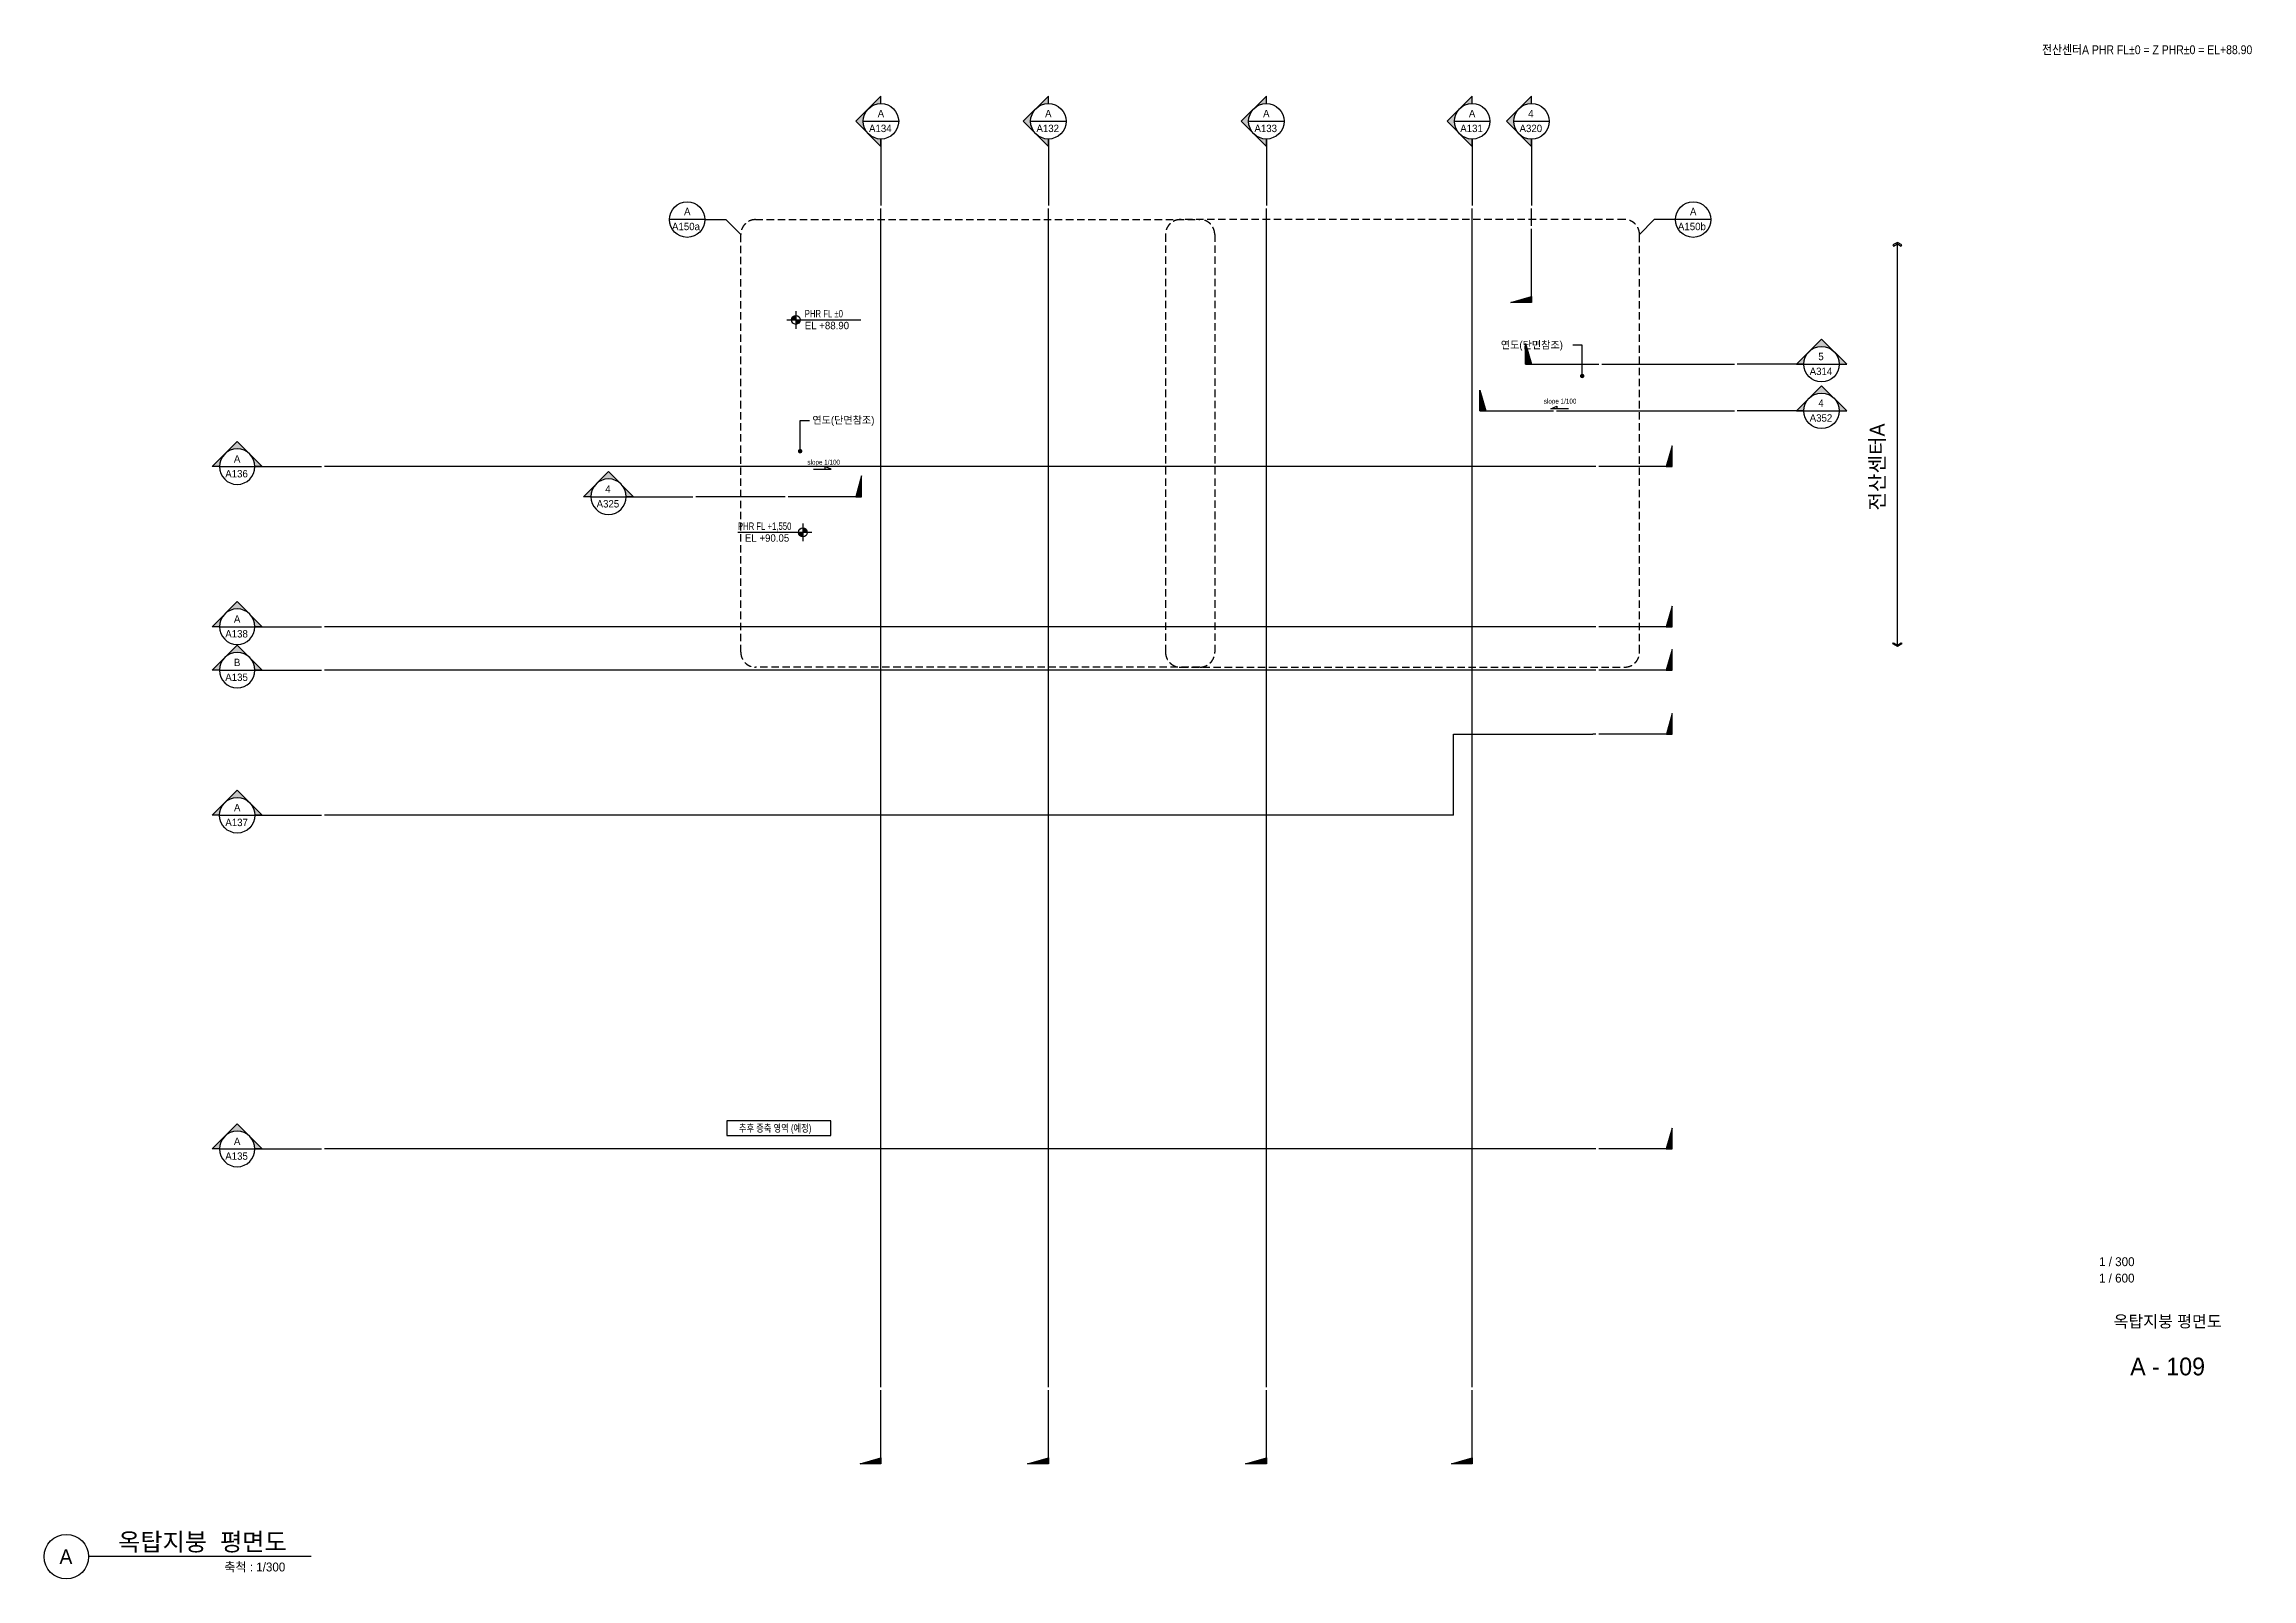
# Model space of a CAD drawing. Header units: millimetres. Extents: x 18458 to 242505, y -521583 to 1237915.
# Drawn here: x 18458 to 242505, y 1082217 to 1237915 of the extents above; entities that cross this region are included whole.
import ezdxf
from ezdxf.enums import TextEntityAlignment as Align

# ---------------------------------------------------------------- set-up
doc = ezdxf.new("R2010")
doc.units = ezdxf.units.MM
doc.header["$LTSCALE"] = 300
doc.header["$MEASUREMENT"] = 0
doc.linetypes.add('HIDDEN', pattern=[0.375, 0.25, -0.125])
for name, color, linetype in [('A-DIM', 7, 'Continuous'), ('A-ELE-9', 9, 'Continuous'), ('A-SYM', 7, 'Continuous'), ('A-SYM-1', 7, 'Continuous'), ('A-SYM-BUB', 3, 'Continuous'), ('A-SYM-LEAD', 4, 'Continuous'), ('A-SYM-LEVEL', 7, 'Continuous'), ('A-TEXT-NAME', 7, 'Continuous'), ('A-TEXT-NOTE', 7, 'Continuous'), ('S-TEXT-NOTE', 7, 'Continuous'), ('XREF', 7, 'Continuous')]:
    doc.layers.add(name, color=color, linetype=linetype)
doc.styles.add('Gtx', font='Dotum.ttf')

msp = doc.modelspace()

# ---------------------------------------------------------------- texts
at = {"style": 'Gtx', "width": 0.8}
for p in [(170648.1, 1201446.4), (95917.5, 1195255.4)]:
    msp.add_text('slope 1/100', height=500, dxfattribs=at).set_placement(p)
at = {"layer": 'A-SYM', "color": 2, "style": 'Gtx'}
msp.add_text('옥탑지붕  평면도', height=1800, dxfattribs=at).set_placement((25957.8, 1085066.8))
at = {"layer": 'A-SYM', "color": 3, "style": 'Gtx'}
msp.add_text('A', height=1500, dxfattribs=at).set_placement((20012.7, 1083717.9))
at = {"layer": 'A-SYM', "style": 'Gtx'}
msp.add_text('축척 : 1/300', height=900, dxfattribs=at).set_placement((36740.5, 1082966.8))
at = {"layer": 'A-SYM-1', "color": 3, "style": 'Gtx'}
for s, p in [('4', (169064.7, 1230497.9)), ('A320', (168188.1, 1228994.8)), ('A', (83399.3, 1220563.3)), ('A', (185484.4, 1220563.3)), ('A150a', (82176.7, 1219043.4)), ('A150b', (184261.8, 1219043.4)), ('5', (198508.5, 1205853.3)), ('A314', (197631.9, 1204350.2)), ('4', (198508.5, 1201120.9)), ('A352', (197631.9, 1199617.8)), ('4', (75401.2, 1192412.6, 0)), ('A325', (74524.5, 1190909.5, 0))]:
    msp.add_text(s, height=750, dxfattribs=at).set_placement(p)
at = {"layer": 'A-SYM-LEVEL', "style": 'Gtx', "width": 0.8}
for s, p in [('PHR FL %%P0', (95645.3, 1210195.9)), ('PHR FL +1,550', (88862.1, 1188638.7))]:
    msp.add_text(s, height=750, dxfattribs=at).set_placement(p)
at = {"layer": 'A-SYM-LEVEL', "style": 'Gtx'}
for s, p in [('EL +88.90', (95645.3, 1208995.9)), ('연도(단면참조)', (166286.8, 1207030.5)), ('연도(단면참조)', (96418.9, 1199399.2)), ('EL +90.05', (89571.1, 1187438.7))]:
    msp.add_text(s, height=750, dxfattribs=at).set_placement(p)
at = {"layer": 'A-TEXT-NAME', "style": 'Gtx', "width": 0.8}
msp.add_text('추후 증축 영역 (예정)', height=750, dxfattribs=at).set_placement((88957.2, 1127564.5))
at = {"layer": 'S-TEXT-NOTE', "color": 4, "style": 'Gtx', "width": 0.9}
msp.add_text('    전산센터A PHR FL%%P0 = Z PHR%%P0 = EL+88.90', height=900, dxfattribs=at).set_placement((220031.7, 1236900))

# ---------------------------------------------------------------- blocks, each defined once
blk = doc.blocks.new('실명')
at = {"layer": 'A-TEXT-NOTE', "color": 7, "style": 'Gtx'}
for tag, p in [('001', (-18.33, 8.75)), ('002', (-18.35, 3.25))]:
    blk.add_attdef(tag, p, '', height=3, dxfattribs=at)
at = {"layer": 'A-TEXT-NOTE', "style": 'Gtx'}
blk.add_attdef('003', text='', height=4, dxfattribs=at).set_placement((4.86, -9.5), align=Align.MIDDLE)
at = {"layer": 'A-TEXT-NOTE', "color": 7, "style": 'Gtx'}
blk.add_attdef('004', text='', height=6, dxfattribs=at).set_placement((4.86, -23.5), align=Align.MIDDLE_CENTER)
blk = doc.blocks.new('A$C0d36eac7')
at = {"layer": 'A-DIM', "color": 1}
blk.add_line((-52600, -70595), (-52600, -29595), dxfattribs=at)
for points in [[(-52987, -29964), (-52600, -29743), (-52213, -29964), (-52149, -29853), (-52600, -29595), (-53051, -29853)], [(-52987, -70226), (-52600, -70447), (-52213, -70226), (-52149, -70337), (-52600, -70595), (-53051, -70337)]]:
    blk.add_lwpolyline(points, close=True, dxfattribs=at)
at = {"layer": 'A-SYM-BUB', "style": 'Gtx'}
blk.add_text('전산센터A', height=1500, rotation=90, dxfattribs=at).set_placement((-53901, -56806))
blk = doc.blocks.new('A$Ce9732c4b')
at = {"layer": 'A-SYM'}
for p, q in [((85516, -27285), (81916, -27285)), ((85516, -27285), (87654, -27285)), ((87654, -27285), (89154, -28785))]:
    blk.add_line(p, q, dxfattribs=at)
at = {"layer": 'A-SYM', "color": 7, "linetype": 'HIDDEN', "ltscale": 10, "elevation": 0}
blk.add_lwpolyline([(90654, -27285), (135757, -27285, -0.4142136), (137257, -28785), (137257, -71185, -0.4142136), (135757, -72685), (90654, -72685, -0.4142136), (89154, -71185), (89154, -28785, -0.4142136)], format="xyb", close=True, dxfattribs=at)
at = {"layer": 'A-SYM'}
blk.add_circle((83716, -27285), 1800, dxfattribs=at)
blk = doc.blocks.new('A$C2a23c31d')
at = {"layer": 'A-SYM'}
for p, q in [((-70437, -27285), (-71937, -28785)), ((-68299, -27285), (-70437, -27285)), ((-64699, -27285), (-68299, -27285))]:
    blk.add_line(p, q, dxfattribs=at)
at = {"layer": 'A-SYM', "color": 7, "linetype": 'HIDDEN', "ltscale": 10, "elevation": 0}
blk.add_lwpolyline([(-73437, -27285), (-118540, -27285, 0.4142136), (-120040, -28785), (-120040, -71185, 0.4142136), (-118540, -72685), (-73437, -72685, 0.4142136), (-71937, -71185), (-71937, -28785, 0.4142136)], format="xyb", close=True, dxfattribs=at)
at = {"layer": 'A-SYM'}
blk.add_circle((-66499, -27285), 1800, dxfattribs=at)
blk = doc.blocks.new('*U51')
at = {"layer": 'A-SYM'}
h = blk.add_hatch(color=256, dxfattribs=at)
h.paths.add_polyline_path([(6216, 30838), (6428, 30626), (6428, 30750, -0.198912)])
h.paths.add_polyline_path([(6004, 31050), (6216, 30838, -0.414214), (6216, 31263)])
h.paths.add_polyline_path([(6216, 31263, -0.198912), (6428, 31350), (6428, 31475)])
blk.add_hatch(color=256, dxfattribs=at).paths.add_polyline_path([(6078, 6778), (6428, 6878), (6428, 6778)])
at = {"layer": 'A-ELE-9'}
blk.add_line((6428, 8119), (6428, 29525), dxfattribs=at)
at = {"layer": 'A-SYM'}
for p, q in [((6428, 30750), (6428, 29625)), ((6428, 29525), (6428, 29575)), ((6428, 8069), (6428, 8119)), ((6428, 6778), (6428, 8019))]:
    blk.add_line(p, q, dxfattribs=at)
blk.add_lwpolyline([(6428, 31350), (6428, 31475), (6004, 31050), (6428, 30626), (6428, 30750)], dxfattribs=at)
blk.add_lwpolyline([(6078, 6778), (6428, 6878), (6428, 6778)], close=True, dxfattribs=at)
blk.add_circle((6428, 31050), 300, dxfattribs=at)
blk = doc.blocks.new('*U124')
at = {"layer": 'A-SYM'}
h = blk.add_hatch(color=256, dxfattribs=at)
h.paths.add_polyline_path([(6216, 30838), (6428, 30626), (6428, 30750, -0.198912)])
h.paths.add_polyline_path([(6004, 31050), (6216, 30838, -0.414214), (6216, 31263)])
h.paths.add_polyline_path([(6216, 31263, -0.198912), (6428, 31350), (6428, 31475)])
blk.add_hatch(color=256, dxfattribs=at).paths.add_polyline_path([(6078, 8352), (6428, 8452), (6428, 8352)])
at = {"layer": 'A-ELE-9'}
blk.add_line((6428, 9694), (6428, 29525), dxfattribs=at)
at = {"layer": 'A-SYM'}
for p, q in [((6428, 30750), (6428, 29625)), ((6428, 29525), (6428, 29575)), ((6428, 9644), (6428, 9694)), ((6428, 8352), (6428, 9594))]:
    blk.add_line(p, q, dxfattribs=at)
blk.add_lwpolyline([(6428, 31350), (6428, 31475), (6004, 31050), (6428, 30626), (6428, 30750)], dxfattribs=at)
blk.add_lwpolyline([(6078, 8352), (6428, 8452), (6428, 8352)], close=True, dxfattribs=at)
blk.add_circle((6428, 31050), 300, dxfattribs=at)
blk = doc.blocks.new('A$C69eff562')
at = {"layer": 'A-SYM'}
blk.add_hatch(color=256, dxfattribs=at).paths.add_polyline_path([(183690, -77385), (183090, -79485), (183690, -79485)])
h = blk.add_hatch(color=256, dxfattribs=at)
h.paths.add_polyline_path([(39326, -86449), (40599, -87721), (39853, -87721, 0.1989124)])
h.paths.add_polyline_path([(38053, -85176), (39326, -86449, 0.4142136), (36781, -86449)])
h.paths.add_polyline_path([(36781, -86449, 0.1989124), (36253, -87721), (35508, -87721)])
for p, q in [((183690, -79485), (176240, -79485)), ((39853, -87721), (46608, -87721))]:
    blk.add_line(p, q, dxfattribs=at)
blk.add_lwpolyline([(183690, -77385), (183090, -79485), (183690, -79485)], close=True, dxfattribs=at)
blk.add_lwpolyline([(36253, -87721), (35508, -87721), (38053, -85176), (40599, -87721), (39853, -87721)], dxfattribs=at)
blk.add_circle((38053, -87721), 1800, dxfattribs=at)
at = {"layer": 'A-SYM-1'}
for p, q in [((101579, -17310), (105179, -17310)), ((118568, -17310), (122168, -17310)), ((140691, -17310), (144291, -17310)), ((161578, -17310), (165178, -17310)), ((36247, -52345), (39847, -52345)), ((36247, -68585), (39847, -68585)), ((36247, -72995), (39847, -72995)), ((175940, -79485), (175640, -79485)), ((36253, -87721), (39853, -87721)), ((47208, -87721), (46908, -87721)), ((36247, -121572), (39847, -121572))]:
    blk.add_line(p, q, dxfattribs=at)
at = {"layer": 'A-SYM-1', "color": 9}
for p, q in [((161484, -79485), (175640, -79485)), ((161484, -87721), (161484, -79485)), ((161484, -87721), (47208, -87721))]:
    blk.add_line(p, q, dxfattribs=at)
at = {"layer": 'A-SYM-1', "xscale": 6, "yscale": 6, "zscale": 6}
for p in [(64812, -203612), (81800, -203612), (103924, -203612), (124811, -203612)]:
    blk.add_blockref('*U124', p, dxfattribs=at)
at = {"layer": 'A-SYM-1', "xscale": -6.00000000000005, "yscale": 6.00000000000005, "zscale": 6, "rotation": 90}
for p in [(224350, -13778), (224350, -30018), (224350, -34428), (224350, -83005)]:
    blk.add_blockref('*U51', p, dxfattribs=at)
at = {"layer": 'A-SYM-1', "color": 3, "style": 'Gtx'}
for s, p in [('A134', (102171, -18405)), ('A', (103048, -16902)), ('A132', (119160, -18405)), ('A', (120036, -16902)), ('A133', (141283, -18405)), ('A', (142160, -16902)), ('A131', (162170, -18405)), ('A', (163047, -16902)), ('A', (37716, -51937)), ('A136', (36839, -53440)), ('A138', (36839, -69680)), ('A', (37716, -68177)), ('A135', (36839, -74090)), ('B', (37716, -72587)), ('A', (37722, -87314)), ('A137', (36845, -88817)), ('A', (37716, -121165)), ('A135', (36839, -122668))]:
    blk.add_text(s, height=750, dxfattribs=at).set_placement(p)
blk = doc.blocks.new('*U53')
at = {"layer": 'A-SYM'}
h = blk.add_hatch(color=256, dxfattribs=at)
h.paths.add_polyline_path([(6216, 30838), (6428, 30626), (6428, 30750, -0.198912)])
h.paths.add_polyline_path([(6004, 31050), (6216, 30838, -0.414214), (6216, 31263)])
h.paths.add_polyline_path([(6216, 31263, -0.198912), (6428, 31350), (6428, 31475)])
blk.add_hatch(color=256, dxfattribs=at).paths.add_polyline_path([(6078, 26042), (6428, 26142), (6428, 26042)])
at = {"layer": 'A-ELE-9'}
blk.add_line((6428, 27383), (6428, 29525), dxfattribs=at)
at = {"layer": 'A-SYM'}
for p, q in [((6428, 30750), (6428, 29625)), ((6428, 29525), (6428, 29575)), ((6428, 27333), (6428, 27383)), ((6428, 26042), (6428, 27283))]:
    blk.add_line(p, q, dxfattribs=at)
blk.add_lwpolyline([(6428, 31350), (6428, 31475), (6004, 31050), (6428, 30626), (6428, 30750)], dxfattribs=at)
blk.add_lwpolyline([(6078, 26042), (6428, 26142), (6428, 26042)], close=True, dxfattribs=at)
blk.add_circle((6428, 31050), 300, dxfattribs=at)
blk = doc.blocks.new('*U55')
at = {"layer": 'A-SYM'}
h = blk.add_hatch(color=256, dxfattribs=at)
h.paths.add_polyline_path([(6216, 30838), (6428, 30626), (6428, 30750, -0.198912)])
h.paths.add_polyline_path([(6004, 31050), (6216, 30838, -0.414214), (6216, 31263)])
h.paths.add_polyline_path([(6216, 31263, -0.198912), (6428, 31350), (6428, 31475)])
blk.add_hatch(color=256, dxfattribs=at).paths.add_polyline_path([(6078, 27989), (6428, 28089), (6428, 27989)])
at = {"layer": 'A-ELE-9'}
blk.add_line((6428, 29331), (6428, 29525), dxfattribs=at)
at = {"layer": 'A-SYM'}
for p, q in [((6428, 30750), (6428, 29625)), ((6428, 29525), (6428, 29575)), ((6428, 29281), (6428, 29331)), ((6428, 27989), (6428, 29231))]:
    blk.add_line(p, q, dxfattribs=at)
blk.add_lwpolyline([(6428, 31350), (6428, 31475), (6004, 31050), (6428, 30626), (6428, 30750)], dxfattribs=at)
blk.add_lwpolyline([(6078, 27989), (6428, 28089), (6428, 27989)], close=True, dxfattribs=at)
blk.add_circle((6428, 31050), 300, dxfattribs=at)
blk = doc.blocks.new('*U56')
at = {"layer": 'A-SYM'}
h = blk.add_hatch(color=256, dxfattribs=at)
h.paths.add_polyline_path([(6216, 30838), (6428, 30626), (6428, 30750, -0.198912)])
h.paths.add_polyline_path([(6004, 31050), (6216, 30838, -0.414214), (6216, 31263)])
h.paths.add_polyline_path([(6216, 31263, -0.198912), (6428, 31350), (6428, 31475)])
blk.add_hatch(color=256, dxfattribs=at).paths.add_polyline_path([(6078, 26770), (6428, 26870), (6428, 26770)])
at = {"layer": 'A-ELE-9'}
blk.add_line((6428, 28112), (6428, 29525), dxfattribs=at)
at = {"layer": 'A-SYM'}
for p, q in [((6428, 30750), (6428, 29625)), ((6428, 29525), (6428, 29575)), ((6428, 28062), (6428, 28112)), ((6428, 26770), (6428, 28012))]:
    blk.add_line(p, q, dxfattribs=at)
blk.add_lwpolyline([(6428, 31350), (6428, 31475), (6004, 31050), (6428, 30626), (6428, 30750)], dxfattribs=at)
blk.add_lwpolyline([(6078, 26770), (6428, 26870), (6428, 26770)], close=True, dxfattribs=at)
blk.add_circle((6428, 31050), 300, dxfattribs=at)
blk = doc.blocks.new('*U59')
at = {"layer": 'A-SYM'}
h = blk.add_hatch(color=256, dxfattribs=at)
h.paths.add_polyline_path([(6216, 30838), (6428, 30626), (6428, 30750, -0.198912)])
h.paths.add_polyline_path([(6004, 31050), (6216, 30838, -0.414214), (6216, 31263)])
h.paths.add_polyline_path([(6216, 31263, -0.198912), (6428, 31350), (6428, 31475)])
blk.add_hatch(color=256, dxfattribs=at).paths.add_polyline_path([(6078, 25272), (6428, 25372), (6428, 25272)])
at = {"layer": 'A-ELE-9'}
blk.add_line((6428, 26614), (6428, 29525), dxfattribs=at)
at = {"layer": 'A-SYM'}
for p, q in [((6428, 30750), (6428, 29625)), ((6428, 29525), (6428, 29575)), ((6428, 26564), (6428, 26614)), ((6428, 25272), (6428, 26514))]:
    blk.add_line(p, q, dxfattribs=at)
blk.add_lwpolyline([(6428, 31350), (6428, 31475), (6004, 31050), (6428, 30626), (6428, 30750)], dxfattribs=at)
blk.add_lwpolyline([(6078, 25272), (6428, 25372), (6428, 25272)], close=True, dxfattribs=at)
blk.add_circle((6428, 31050), 300, dxfattribs=at)

# ---------------------------------------------------------------- hatches: boundary and pattern name
at = {"layer": 'A-SYM-LEVEL'}
h = msp.add_hatch(color=256, dxfattribs=at)
h.paths.add_polyline_path([(94745.3, 1210390.9, 0.41421356), (94295.3, 1209940.9), (94745.3, 1209940.9)])
h.paths.add_polyline_path([(95195.3, 1209940.9), (94745.3, 1209940.9), (94745.3, 1209490.9, 0.41421356)])
h = msp.add_hatch(color=256, dxfattribs=at)
h.paths.add_polyline_path([(95456.4, 1188833.7, -0.41421356), (95906.4, 1188383.7), (95456.4, 1188383.7)])
h.paths.add_polyline_path([(95006.4, 1188383.7), (95456.4, 1188383.7), (95456.4, 1187933.7, -0.41421356)])

# ---------------------------------------------------------------- linework, layer by layer
for points in [[(173157.3, 1200908.3), (171349.5, 1200908.3), (171987.1, 1201184.5), (171987.1, 1200908.3)], [(96524.1, 1194803.3), (98332, 1194803.3), (97694.4, 1195079.5), (97694.4, 1194803.3)]]:
    msp.add_lwpolyline(points)
at = {"layer": 'A-SYM'}
msp.add_line((45541, 1084466.8), (22957.8, 1084466.8), dxfattribs=at)
msp.add_circle((20707.8, 1084466.8), 2250, dxfattribs=at)
at = {"layer": 'A-SYM-1'}
for p, q in [((167596.1, 1230090.4), (171196.1, 1230090.4)), ((197040, 1205445.7), (200640, 1205445.7)), ((197040, 1200713.3), (200640, 1200713.3)), ((73932.6, 1192005, 0), (77532.6, 1192005, 0))]:
    msp.add_line(p, q, dxfattribs=at)
at = {"layer": 'A-SYM-LEAD'}
for p, q in [((174546, 1207363.4), (173605.2, 1207363.4)), ((174546, 1204253.1), (174546, 1207363.4)), ((95178.4, 1196621.8), (95178.4, 1199732.1)), ((95178.4, 1199732.1), (96119.2, 1199732.1))]:
    msp.add_line(p, q, dxfattribs=at)
at = {"layer": 'A-SYM-LEAD', "const_width": 224.5}
for points in [[(174658.8, 1204253.1, -1), (174433.3, 1204253.1, -1)], [(95065.6, 1196621.8, 1), (95291.1, 1196621.8, 1)]]:
    msp.add_lwpolyline(points, format="xyb", close=True, dxfattribs=at)
at = {"layer": 'A-SYM-LEVEL'}
for p, q in [((93845.3, 1209940.9), (101345.3, 1209940.9)), ((94745.3, 1210840.9), (94745.3, 1209040.9)), ((96356.4, 1188383.7), (88856.4, 1188383.7)), ((95456.4, 1189283.7), (95456.4, 1187483.7))]:
    msp.add_line(p, q, dxfattribs=at)
for centre in [(94745.3, 1209940.9), (95456.4, 1188383.7)]:
    msp.add_circle(centre, 450, dxfattribs=at)
at = {"layer": 'A-TEXT-NOTE', "elevation": 0}
msp.add_lwpolyline([(87741.5, 1127188.5), (98302.7, 1127188.5), (98302.7, 1128688.5), (87741.5, 1128688.5)], close=True, dxfattribs=at)

# ---------------------------------------------------------------- block references
at = {"layer": 'A-SYM-1'}
for name, p in [('A$C69eff562', (0, 1247400)), ('A$Ce9732c4b', (0, 1247400)), ('A$C2a23c31d', (252300, 1247400))]:
    msp.add_blockref(name, p, dxfattribs=at)
at = {"layer": 'A-SYM-1', "xscale": 6, "yscale": 6, "zscale": 6}
msp.add_blockref('*U55', (130828.9, 1043787.7), dxfattribs=at)
at = {"layer": 'A-SYM-1', "yscale": 6, "zscale": 6}
for name, p, xscale, rotation in [('*U53', (12537.3, 1244012.9), 6, 270), ('*U59', (12537.3, 1239280.6), 6, 270), ('*U56', (262035.2, 1230572.3, 0), -6, 90)]:
    msp.add_blockref(name, p, dxfattribs=dict(at, xscale=xscale, rotation=rotation))
at = {"layer": 'XREF'}
msp.add_blockref('A$C0d36eac7', (259133.4, 1247400), dxfattribs=at)
ref = msp.add_blockref('실명', (232500, 1111200), dxfattribs=dict(at, xscale=300, yscale=300, zscale=300))
ref.add_attrib('001', '1 / 300', (226999.8, 1113941.9), dxfattribs={"layer": 'A-TEXT-NOTE', "color": 7, "height": 900, "style": 'Gtx'})
ref.add_attrib('002', '1 / 600', (226993.8, 1112278.2), dxfattribs={"layer": 'A-TEXT-NOTE', "color": 7, "height": 900, "style": 'Gtx'})
ref.add_attrib('003', '옥탑지붕 평면도', dxfattribs={"layer": 'A-TEXT-NOTE', "height": 1200, "style": 'Gtx'}).set_placement((233956.7, 1108349.2), align=Align.MIDDLE)
ref.add_attrib('004', 'A - 109', dxfattribs={"layer": 'A-TEXT-NOTE', "color": 7, "height": 1800, "style": 'Gtx'}).set_placement((233956.7, 1103759), align=Align.MIDDLE_CENTER)

msp.set_redraw_order([(e.dxf.handle, doc.entitydb.next_handle()) for e in msp.query("TEXT MTEXT ATTDEF DIMENSION ARC_DIMENSION")])  # texts and dimensions are drawn at this point

doc.saveas('drawing.dxf')
